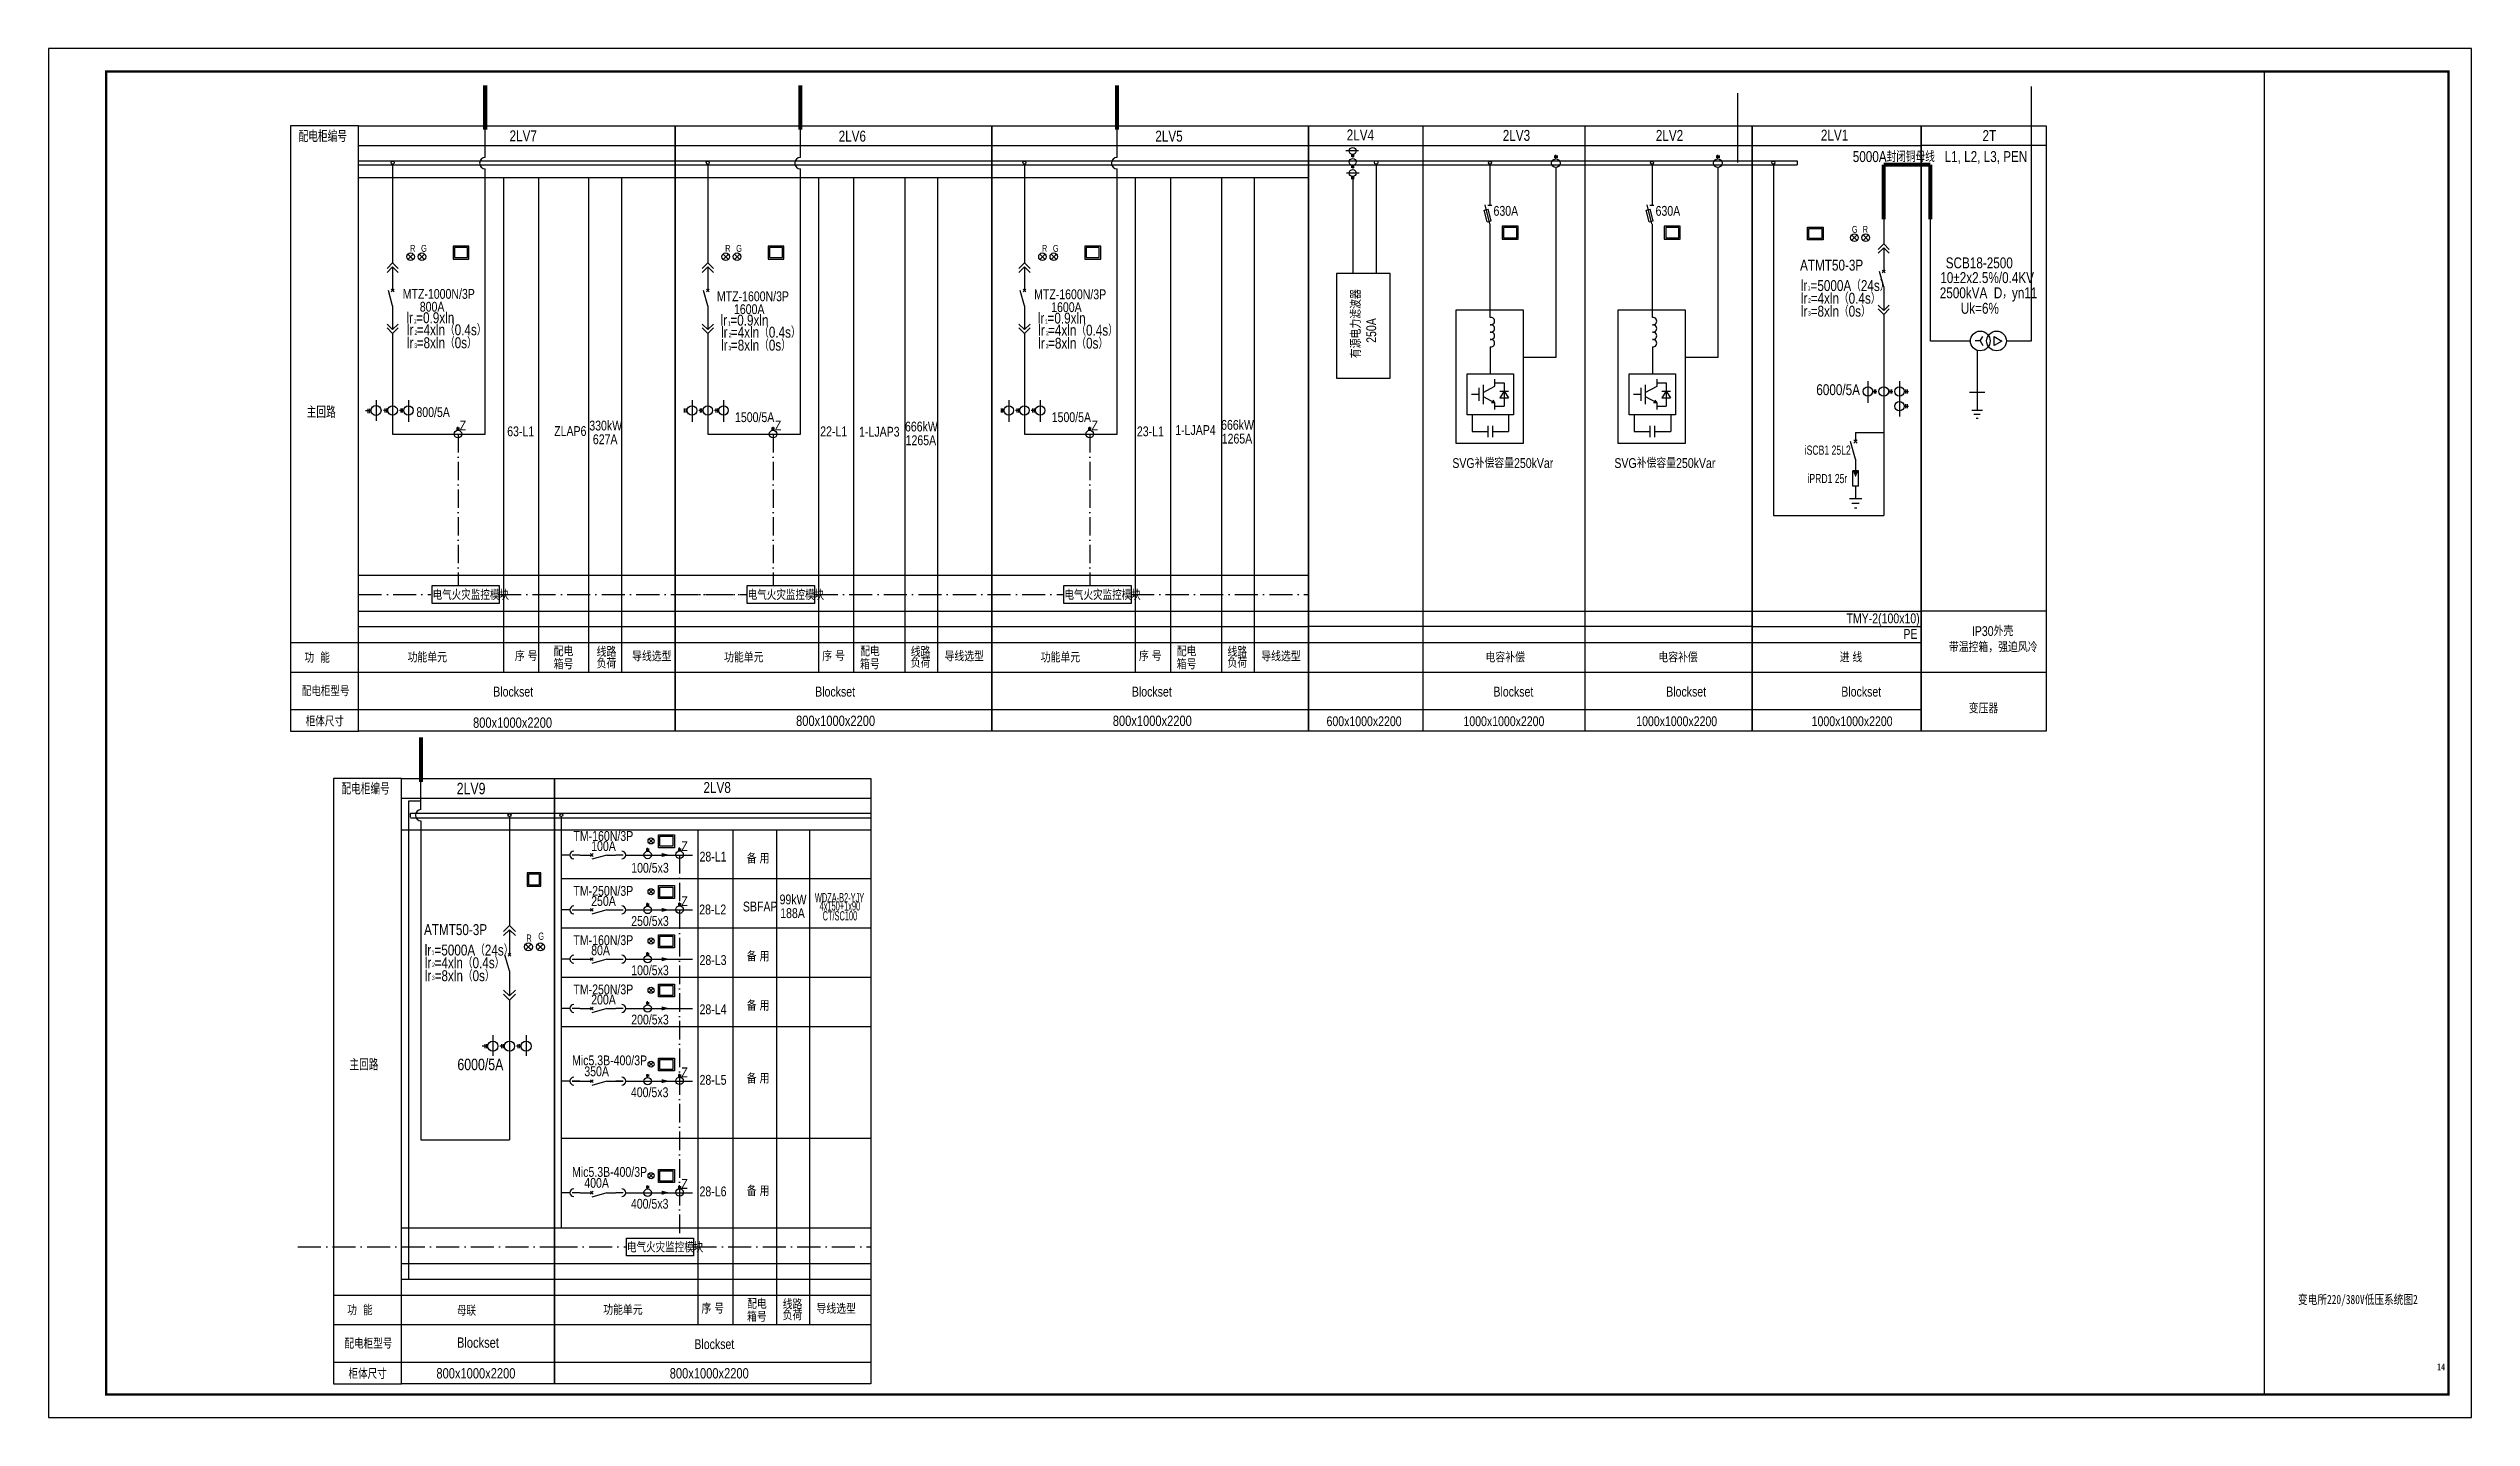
# Model space of a CAD drawing. Extents: x 562591 to 1355713, y 459382 to 835216.
# Drawn here: x 848730 to 953830, y 709872 to 769272 of the extents above; entities that cross this region are included whole.
import ezdxf
from ezdxf.enums import TextEntityAlignment as Align

# ---------------------------------------------------------------- set-up
doc = ezdxf.new("R2010")
doc.units = 0
doc.header["$LTSCALE"] = 1000
doc.header["$MEASUREMENT"] = 0
doc.linetypes.add('CONTROL', pattern=[1.5, 1, -0.25, 0, -0.25])
for name, color, linetype in [('!电气', 4, 'Continuous'), ('CAPDI-TK2', 7, 'Continuous'), ('ELEC', 3, 'Continuous'), ('esocket', 4, 'Continuous'), ('etext', 3, 'Continuous'), ('NOTE', 7, 'Continuous'), ('TEL_TITLE', 7, 'Continuous'), ('动力平面导线层', 3, 'Continuous'), ('动力平面尺寸标注层', 4, 'Continuous'), ('标注-动力', 7, 'Continuous'), ('照明平面导线层', 1, 'Continuous'), ('照明平面设备层', 3, 'Continuous')]:
    doc.layers.add(name, color=color, linetype=linetype)
doc.styles.add('CAPDI-仿宋', font='', dxfattribs={"width": 0.75})
doc.styles.add('CAPDI-宋体', font='', dxfattribs={"width": 0.75})
doc.styles.add('denggao', font='jrs.shx', dxfattribs={"width": 0.7, "height": 400, "bigfont": 'hztxt.shx'})
doc.styles.add('hz', font='jrs.shx', dxfattribs={"width": 0.7, "bigfont": 'hztxt.shx'})
doc.styles.add('JRS', font='jrs.shx', dxfattribs={"width": 0.9, "bigfont": 'hztxt.shx'})
doc.styles.get('CAPDI-仿宋').set_extended_font_data('FangSong')
doc.styles.get('CAPDI-宋体').set_extended_font_data('SimSun')
doc.linetypes.add('接地线', pattern='A,500,[136,eesltype.shx,S=100,R=0,X=0,Y=0],500,-200,60,-200', length=1460)

msp = doc.modelspace()

# ---------------------------------------------------------------- texts
at = {"layer": '!电气', "color": 120, "style": 'denggao', "width": 0.8}
for p in [(865392, 745343, 770), (879060, 745343, 770), (892797, 745343, 770), (873822, 717034, 770)]:
    msp.add_text('电气火灾监控模块', height=450, dxfattribs=at).set_placement(p)
at = {"color": 7, "ltscale": 0.75, "style": 'hz', "width": 0.7}
for s, height, p in [('G', 299, (926952, 761274)), ('R', 299, (927421, 761274)), ('R', 299, (864415, 760448)), ('G', 299, (864891, 760448)), ('R', 299, (878084, 760448)), ('G', 299, (878559, 760448)), ('R', 299, (891821, 760448)), ('G', 299, (892296, 760448)), ('1', 190, (864569, 757349)), ('1', 190, (878195, 757244)), ('1', 190, (891954, 757331)), ('R', 315, (869460, 730515)), ('G', 315, (869976, 730599))]:
    msp.add_text(s, height=height, dxfattribs=at).set_placement(p)
at = {"color": 1, "style": 'CAPDI-仿宋', "width": 0.75}
msp.add_text('14', height=300, dxfattribs=at).set_placement((952508, 711918), align=Align.CENTER)
at = {"layer": 'CAPDI-TK2', "style": 'CAPDI-宋体', "width": 0.75}
msp.add_text('变电所220/380V低压系统图2', height=400, dxfattribs=at).set_placement((948898, 714794), align=Align.CENTER)
at = {"layer": 'etext', "style": 'hz', "width": 0.7}
msp.add_text('iSCB1 25L2', height=400, dxfattribs=at).set_placement((924906, 751644, -6761167))
msp.add_text('iPRD1 25r', height=400, dxfattribs=at).set_placement((925889, 750619, -6761167), align=Align.MIDDLE)
at = {"layer": '动力平面尺寸标注层', "color": 3, "width": 0.8}
for s, height, style, p in [('配电柜编号', 500, 'JRS', (859579, 765209)), ('2LV7', 475, 'JRS', (868729, 765243)), ('2LV6', 475, 'JRS', (883003, 765230)), ('2LV5', 475, 'JRS', (896740, 765230)), ('2LV4', 475, 'JRS', (905041, 765280)), ('2LV3', 475, 'JRS', (911810, 765261)), ('2LV2', 475, 'JRS', (918449, 765261)), ('2LV1', 475, 'JRS', (925607, 765274)), ('2T', 475, 'JRS', (932620, 765254)), ('5000A封闭铜母线   L1, L2, L3, PEN', 475, 'JRS', (926991, 764343)), ('630A', 427.5, 'denggao', (911409, 762011)), ('630A', 427.5, 'denggao', (918438, 762011)), ('ATMT50-3P', 475, 'JRS', (924705, 759633)), ('SCB18-2500', 475, 'JRS', (931023, 759731)), ('MTZ-1000N/3P', 427.5, 'denggao', (864097, 758409)), ('MTZ-1600N/3P', 427.5, 'denggao', (891482, 758391)), ('lr =5000A（24s）', 475, 'JRS', (924735, 758747)), ('2500kVA  D，yn11', 475, 'JRS', (930765, 758432)), ('10%%P2x2.5%%%/0.4KV', 475, 'JRS', (930787, 759092)), ('lr =0.9xln ', 475, 'JRS', (864256, 757351)), ('800A', 427.5, 'denggao', (864837, 757851)), ('MTZ-1600N/3P', 427.5, 'denggao', (877724, 758304)), ('1600A', 427.5, 'denggao', (878464, 757746)), ('lr =0.9xln ', 475, 'JRS', (891641, 757333)), ('1600A', 427.5, 'denggao', (892222, 757833)), ('lr =4xln（0.4s）', 475, 'JRS', (924741, 758197)), ('lr =8xln（0s）', 475, 'JRS', (924742, 757634)), ('Uk=6%%%', 475, 'JRS', (931677, 757761)), ('lr =4xln（0.4s）', 475, 'JRS', (864278, 756829)), ('lr =8xln（0s）', 475, 'JRS', (864279, 756266)), ('lr =0.9xln ', 475, 'JRS', (877883, 757246)), ('lr =4xln（0.4s）', 475, 'JRS', (877904, 756724)), ('lr =4xln（0.4s）', 475, 'JRS', (891663, 756811)), ('lr =8xln（0s）', 475, 'JRS', (891664, 756248)), ('lr =8xln（0s）', 475, 'JRS', (877905, 756161)), ('6000/5A', 475, 'JRS', (925410, 754229)), ('主回路', 500, 'JRS', (859928, 753241)), ('800/5A', 427.5, 'denggao', (864690, 753280)), ('Z', 428, 'denggao', (866567, 752697)), ('63-L1', 427.5, 'denggao', (868628, 752446)), ('ZLAP6', 427.5, 'denggao', (870666, 752459)), ('1500/5A', 427.5, 'denggao', (878509, 753061)), ('Z', 428, 'denggao', (880236, 752697)), ('22-L1', 427.5, 'denggao', (882204, 752446)), ('1-LJAP3', 427.5, 'denggao', (883893, 752430)), ('1500/5A', 427.5, 'denggao', (892246, 753061)), ('Z', 428, 'denggao', (893973, 752697)), ('23-L1', 427.5, 'denggao', (895941, 752446)), ('1-LJAP4', 427.5, 'denggao', (897604, 752502)), ('SVG补偿容量250kVar', 427.5, 'denggao', (909622, 751068)), ('SVG补偿容量250kVar', 427.5, 'denggao', (916651, 751068)), ('TMY-2(100x10)', 427.5, 'denggao', (926718, 744332)), ('IP30外壳', 427.5, 'denggao', (932158, 743778)), ('功  能', 450, 'denggao', (859837, 742619)), ('功能单元', 427.5, 'denggao', (864308, 742636)), ('序 号', 427.5, 'denggao', (868959, 742691)), ('配电', 427.5, 'denggao', (870642, 742898)), ('线路', 427.5, 'denggao', (872506, 742875)), ('导线选型', 427.5, 'denggao', (874045, 742682)), ('功能单元', 427.5, 'denggao', (878032, 742636)), ('序 号', 427.5, 'denggao', (882292, 742691)), ('配电', 427.5, 'denggao', (883932, 742898)), ('线路', 427.5, 'denggao', (886131, 742875)), ('导线选型', 427.5, 'denggao', (887597, 742682)), ('功能单元', 427.5, 'denggao', (891769, 742636)), ('序 号', 427.5, 'denggao', (896029, 742691)), ('配电', 427.5, 'denggao', (897668, 742898)), ('线路', 427.5, 'denggao', (899868, 742875)), ('导线选型', 427.5, 'denggao', (901334, 742682)), ('电容补偿', 427.5, 'denggao', (911063, 742636)), ('电容补偿', 427.5, 'denggao', (918557, 742636)), ('进 线', 427.5, 'denggao', (926423, 742636)), ('PE', 427.5, 'denggao', (929188, 743657)), ('带温控箱，强迫风冷', 427.5, 'denggao', (931161, 743083)), ('箱号', 427.5, 'denggao', (870642, 742336)), ('负荷', 427.5, 'denggao', (872506, 742372)), ('箱号', 427.5, 'denggao', (883932, 742336)), ('负荷', 427.5, 'denggao', (886131, 742403)), ('箱号', 427.5, 'denggao', (897668, 742336)), ('负荷', 427.5, 'denggao', (899868, 742403)), ('配电柜型号', 450, 'denggao', (859717, 741168)), ('Blockset', 427.5, 'denggao', (868023, 741152)), ('Blockset', 427.5, 'denggao', (881986, 741152)), ('Blockset', 427.5, 'denggao', (895723, 741152)), ('Blockset', 427.5, 'denggao', (911406, 741152)), ('Blockset', 427.5, 'denggao', (918900, 741152)), ('Blockset', 427.5, 'denggao', (926494, 741152)), ('柜体尺寸', 450, 'denggao', (859889, 739857)), ('800x1000x2200', 450, 'denggao', (867146, 739796)), ('800x1000x2200', 450, 'denggao', (881158, 739875)), ('800x1000x2200', 450, 'denggao', (894895, 739875)), ('600x1000x2200', 427.5, 'denggao', (904166, 739869)), ('1000x1000x2200', 427.5, 'denggao', (910105, 739869)), ('1000x1000x2200', 427.5, 'denggao', (917599, 739869)), ('1000x1000x2200', 427.5, 'denggao', (925208, 739869)), ('变压器', 427.5, 'denggao', (932022, 740424)), ('配电柜编号', 500, 'JRS', (861435, 736900)), ('2LV9', 500, 'JRS', (866436, 736912)), ('2LV8', 475, 'JRS', (877141, 736971)), ('TM-160N/3P', 427.5, 'denggao', (871501, 734890)), ('100A', 427.5, 'denggao', (872270, 734451)), ('Z', 428, 'denggao', (876181, 734445)), ('100/5x3', 427.5, 'denggao', (874007, 733509)), ('28-L1', 427.5, 'denggao', (876970, 733996)), ('备 用', 427.5, 'denggao', (879018, 733910)), ('TM-250N/3P', 427.5, 'denggao', (871501, 732507)), ('250A', 427.5, 'denggao', (872270, 732068)), ('250/5x3', 427.5, 'denggao', (874007, 731201)), ('Z', 428, 'denggao', (876181, 732063)), ('28-L2', 427.5, 'denggao', (876956, 731701)), ('SBFAP', 427.5, 'denggao', (878852, 731829)), ('ATMT50-3P', 475, 'JRS', (865018, 730803)), ('lr =5000A（24s）', 475, 'JRS', (865049, 729916)), ('TM-160N/3P', 427.5, 'denggao', (871501, 730370)), ('lr =4xln（0.4s）', 475, 'JRS', (865054, 729366)), ('80A', 427.5, 'denggao', (872270, 729931)), ('100/5x3', 427.5, 'denggao', (874007, 729064)), ('28-L3', 427.5, 'denggao', (876970, 729508)), ('备 用', 427.5, 'denggao', (879018, 729661)), ('lr =8xln（0s）', 475, 'JRS', (865055, 728803)), ('TM-250N/3P', 427.5, 'denggao', (871501, 728232)), ('200A', 427.5, 'denggao', (872270, 727793)), ('200/5x3', 427.5, 'denggao', (874007, 726926)), ('28-L4', 427.5, 'denggao', (876970, 727370)), ('备 用', 427.5, 'denggao', (879018, 727523)), ('主回路', 500, 'JRS', (861784, 724932)), ('6000/5A', 500, 'JRS', (866467, 724941)), ('Mic5.3B-400/3P', 427.5, 'denggao', (871441, 725155)), ('350A', 427.5, 'denggao', (871972, 724680)), ('400/5x3', 427.5, 'denggao', (873994, 723772)), ('Z', 428, 'denggao', (876181, 724633)), ('28-L5', 427.5, 'denggao', (876970, 724309)), ('备 用', 427.5, 'denggao', (879018, 724365)), ('Mic5.3B-400/3P', 427.5, 'denggao', (871441, 720315)), ('400A', 427.5, 'denggao', (871972, 719840)), ('Z', 428, 'denggao', (876181, 719794)), ('备 用', 427.5, 'denggao', (879018, 719486)), ('400/5x3', 427.5, 'denggao', (873994, 718932)), ('28-L6', 427.5, 'denggao', (876970, 719469)), ('功  能', 450, 'denggao', (861693, 714310)), ('母联', 450, 'denggao', (866449, 714286)), ('功能单元', 427.5, 'denggao', (872793, 714327)), ('序 号', 427.5, 'denggao', (877053, 714382)), ('配电', 427.5, 'denggao', (879030, 714589)), ('线路', 427.5, 'denggao', (880576, 714566)), ('导线选型', 427.5, 'denggao', (882042, 714373)), ('箱号', 427.5, 'denggao', (879030, 714027)), ('负荷', 427.5, 'denggao', (880576, 714094)), ('配电柜型号', 450, 'denggao', (861573, 712859)), ('Blockset', 450, 'denggao', (866449, 712899)), ('Blockset', 427.5, 'denggao', (876747, 712843)), ('柜体尺寸', 450, 'denggao', (861745, 711548)), ('800x1000x2200', 450, 'denggao', (865557, 711566)), ('800x1000x2200', 450, 'denggao', (875678, 711566))]:
    msp.add_text(s, height=height, dxfattribs=dict(at, style=style)).set_placement(p)
at = {"layer": '动力平面尺寸标注层', "color": 3, "style": 'denggao', "width": 0.8}
for s, p in [('有源电力滤波器', (905654, 755834, 0)), ('250A', (906318, 756500, 0))]:
    msp.add_text(s, height=427.5, rotation=90, dxfattribs=at).set_placement(p)
at = {"layer": '动力平面尺寸标注层', "color": 3, "style": 'denggao'}
for s, height, width, p in [('330kW', 427.5, 0.8, (872900, 752919)), ('627A', 427.5, 0.8, (872877, 752316)), ('666kW', 427.5, 0.8, (886593, 752876)), ('666kW', 427.5, 0.8, (900305, 752948)), ('1265A', 427.5, 0.8, (900281, 752345)), ('1265A', 427.5, 0.8, (886570, 752273)), ('99kW', 427.5, 0.8, (881027, 732359)), ('WDZA-B2-YJY', 400, 0.6, (883043, 732428)), ('188A', 427.5, 0.8, (881003, 731756)), ('4x150+1x90', 400, 0.6, (883059, 732068)), ('CT/SC100', 400, 0.6, (883059, 731648))]:
    msp.add_text(s, height=height, dxfattribs=dict(at, width=width)).set_placement(p, align=Align.MIDDLE)
at = {"layer": '标注-动力', "color": 7, "ltscale": 0.75, "style": 'hz', "width": 0.7}
for s, p in [('1', (925033, 758780)), ('3', (925046, 757684)), ('2', (925056, 758248)), ('2', (864609, 756846)), ('2', (878235, 756741)), ('2', (891994, 756828)), ('3', (864598, 756282)), ('3', (878225, 756177)), ('3', (891983, 756264)), ('1', (865346, 729949)), ('2', (865370, 729418)), ('3', (865359, 728854))]:
    msp.add_text(s, height=190, dxfattribs=at).set_placement(p)

# ---------------------------------------------------------------- linework, layer by layer
at = {"layer": '!电气'}
for p, q in [((875918, 739647), (875918, 765909)), ((908343, 765909), (908343, 739647)), ((908343, 765909), (908343, 739647)), ((915372, 765909), (915372, 739647)), ((862181, 765054), (903378, 765054)), ((903378, 765054), (922623, 765054)), ((903378, 765054), (922623, 765054)), ((922623, 765054), (929963, 765054)), ((935383, 765054), (929963, 765054)), ((862181, 763673), (875918, 763673)), ((868467, 763673), (868467, 742212)), ((869987, 763673), (869987, 742212)), ((872153, 763673), (872153, 742212)), ((873578, 763673), (873578, 742212)), ((875918, 763673), (889655, 763673)), ((882135, 763673), (882135, 742212)), ((883655, 763673), (883655, 742212)), ((885870, 763673), (885870, 742212)), ((887295, 763673), (887295, 742212)), ((889641, 763673), (893608, 763673)), ((893621, 763673), (903378, 763673)), ((895872, 763673), (895872, 742212)), ((897392, 763673), (897392, 742212)), ((899607, 763673), (899607, 742212)), ((901032, 763673), (901032, 742212)), ((889641, 759398), (889655, 759398)), ((889641, 757260), (889655, 757260)), ((862181, 746416), (889641, 746416)), ((875918, 746416), (903378, 746416)), ((862168, 744864), (866134, 744864)), ((862181, 744864), (875918, 744864)), ((866202, 744864), (866216, 744864)), ((875904, 744864), (875904, 744864)), ((875904, 744864), (875904, 744864)), ((875904, 744864), (879871, 744864)), ((875918, 744864), (889655, 744864)), ((875918, 744864), (875918, 744864)), ((875918, 744864), (875918, 744864)), ((879871, 744864), (879884, 744864)), ((889641, 744864), (889641, 744864)), ((889641, 744864), (889641, 744864)), ((889641, 744864), (893608, 744864)), ((893608, 744864), (893621, 744864)), ((893621, 744864), (903378, 744864)), ((903378, 744864), (922623, 744864)), ((922623, 744864), (929963, 744864)), ((935383, 744864), (929963, 744864)), ((859230, 743494), (866134, 743494)), ((859243, 743494), (875918, 743494)), ((875430, 743494), (875430, 743494)), ((875430, 743494), (875430, 743494)), ((875904, 743494), (875904, 743494)), ((875904, 743494), (875904, 743494)), ((875904, 743494), (879871, 743494)), ((875918, 743494), (889655, 743494)), ((879871, 743494), (879884, 743494)), ((889641, 743494), (889641, 743494)), ((889641, 743494), (889641, 743494)), ((889641, 743494), (893608, 743494)), ((893608, 743494), (893621, 743494)), ((893621, 743494), (903378, 743494)), ((903378, 743494), (922623, 743494)), ((903378, 743494), (903391, 743494)), ((922623, 743494), (929963, 743494)), ((859243, 742212), (875918, 742212)), ((875918, 742212), (889655, 742212)), ((879871, 742212), (879884, 742212)), ((889641, 742212), (893608, 742212)), ((893608, 742212), (893621, 742212)), ((893621, 742212), (903378, 742212)), ((903378, 742212), (922623, 742212)), ((922623, 742212), (929963, 742212)), ((929963, 742212), (935383, 742212)), ((859243, 740589), (875918, 740589)), ((875430, 740589), (875430, 740589)), ((875430, 740589), (875430, 740589)), ((875918, 740589), (889655, 740589)), ((889641, 740589), (889641, 740589)), ((889641, 740589), (889641, 740589)), ((889641, 740589), (903378, 740589)), ((903378, 740589), (922623, 740589)), ((922623, 740589), (929963, 740589)), ((870679, 711338), (870679, 737600)), ((864037, 735364), (870665, 735364)), ((870679, 735364), (884402, 735364)), ((876897, 735364), (876897, 713903)), ((878417, 735364), (878417, 713903)), ((880315, 735364), (880315, 713903)), ((881740, 735364), (881740, 713903)), ((870996, 733252), (884402, 733252)), ((870996, 731115), (884402, 731115)), ((870983, 728977), (884389, 728977)), ((870983, 726840), (884389, 726840)), ((870996, 722000), (884402, 722000)), ((864037, 718107), (870665, 718107)), ((870679, 718107), (884402, 718107)), ((864037, 716555), (870665, 716555)), ((870666, 716555), (870666, 716555)), ((870666, 716555), (870666, 716555)), ((870666, 716555), (874632, 716555)), ((870679, 716555), (870679, 716555)), ((870679, 716555), (870679, 716555)), ((870735, 716555), (870735, 716555)), ((870735, 716555), (870735, 716555)), ((874632, 716555), (874646, 716555)), ((874646, 716555), (884402, 716555)), ((861086, 715185), (870665, 715185)), ((870666, 715185), (870666, 715185)), ((870666, 715185), (870666, 715185)), ((870679, 715185), (884402, 715185)), ((870735, 715185), (870735, 715185)), ((870735, 715185), (870735, 715185)), ((861086, 713903), (870665, 713903)), ((870666, 713903), (874632, 713903)), ((874632, 713903), (874646, 713903)), ((874646, 713903), (884402, 713903)), ((861086, 712280), (870664, 712280)), ((870679, 712278), (884402, 712279)), ((870735, 712280), (870735, 712280)), ((870735, 712280), (870735, 712280))]:
    msp.add_line(p, q, dxfattribs=at)
for points in [[(862181, 765909), (859230, 765909), (859230, 739647), (862181, 739647)], [(862181, 765909), (875918, 765909), (875918, 739647), (862181, 739647)], [(875918, 765909), (889655, 765909), (889655, 739647), (875918, 739647)], [(889655, 765909), (889655, 765909), (889655, 739647), (889655, 739647)], [(889655, 765909), (889655, 765909), (889655, 739647), (889655, 739647)], [(889655, 765909), (903378, 765909), (903378, 739647), (889655, 739647)], [(889655, 765909), (889655, 765909), (889655, 739647), (889655, 739647)], [(903378, 765909), (922623, 765909), (922623, 739647), (903378, 739647)], [(903378, 765909), (922623, 765909), (922623, 739647), (903378, 739647)], [(903378, 765909), (903378, 765909), (903378, 739647), (903378, 739647)], [(922623, 765909), (929963, 765909), (929963, 739647), (922623, 739647)], [(929963, 765909), (935383, 765909), (935383, 739647), (929963, 739647)], [(864037, 737600), (861086, 737600), (861086, 711338), (864037, 711338)], [(864037, 737600), (870665, 737600), (870665, 711338), (864037, 711338)], [(870679, 737600), (884402, 737600), (884402, 711338), (870679, 711338)], [(870679, 737600), (870679, 737600), (870679, 711338), (870679, 711338)], [(870679, 737600), (870679, 737600), (870679, 711338), (870679, 711338)], [(870679, 737600), (870679, 737600), (870679, 711338), (870679, 711338)], [(870679, 737600), (870679, 737600), (870679, 711338), (870679, 711338)]]:
    msp.add_lwpolyline(points, close=True, dxfattribs=at)
at = {"layer": '!电气', "color": 1}
msp.add_lwpolyline([(906920, 759514), (904599, 759514), (904599, 754965), (906920, 754965)], close=True, dxfattribs=at)
at = {"color": 4, "ltscale": 0.3}
for p, q in [((862181, 764400), (903378, 764400)), ((862181, 764229), (903378, 764229)), ((903378, 764400), (922623, 764400)), ((903378, 764229), (922623, 764229)), ((922623, 764400), (922623, 764400)), ((922623, 764400), (924572, 764400)), ((922623, 764229), (922623, 764229)), ((922623, 764229), (924572, 764229)), ((924572, 764400), (924572, 764229)), ((864434, 735920), (864434, 736091))]:
    msp.add_line(p, q, dxfattribs=at)
at = {"color": 7, "ltscale": 0.3}
for p, q in [((863417, 759729), (863659, 759971)), ((863901, 759729), (863659, 759971)), ((877085, 759729), (877327, 759971)), ((877569, 759729), (877327, 759971)), ((890822, 759729), (891064, 759971)), ((891306, 759729), (891064, 759971)), ((928089, 760554), (928331, 760796)), ((928089, 760383), (928331, 760625)), ((928573, 760554), (928331, 760796)), ((928573, 760383), (928331, 760625)), ((863417, 759558), (863659, 759800)), ((863598, 758706), (863719, 758826)), ((863598, 758826), (863719, 758706)), ((863901, 759558), (863659, 759800)), ((877085, 759558), (877327, 759800)), ((877267, 758706), (877388, 758826)), ((877267, 758826), (877388, 758706)), ((877569, 759558), (877327, 759800)), ((890822, 759558), (891064, 759800)), ((891004, 758706), (891125, 758826)), ((891004, 758826), (891125, 758706)), ((891306, 759558), (891064, 759800)), ((928331, 758934), (928144, 759592)), ((928391, 759531), (928270, 759652)), ((928391, 759652), (928270, 759531)), ((863659, 758108), (863472, 758766)), ((877327, 758108), (877140, 758766)), ((891064, 758108), (890877, 758766)), ((928089, 758140), (928331, 757898)), ((928089, 757969), (928331, 757727)), ((928573, 758140), (928331, 757898)), ((928573, 757969), (928331, 757727)), ((863417, 757314), (863659, 757072)), ((863417, 757143), (863659, 756901)), ((863901, 757314), (863659, 757072)), ((863901, 757143), (863659, 756901)), ((877085, 757314), (877327, 757072)), ((877085, 757143), (877327, 756901)), ((877569, 757314), (877327, 757072)), ((877569, 757143), (877327, 756901)), ((890822, 757314), (891064, 757072)), ((890822, 757143), (891064, 756901)), ((891306, 757314), (891064, 757072)), ((891306, 757143), (891064, 756901)), ((932614, 753569), (932153, 753569)), ((932521, 753394), (932245, 753394)), ((932423, 753220), (932340, 753220)), ((868472, 730959), (868727, 731214)), ((868472, 730779), (868727, 731034)), ((868981, 730959), (868727, 731214)), ((868981, 730779), (868727, 731034)), ((868727, 729253), (868530, 729946)), ((868663, 729882), (868790, 730009)), ((868663, 730009), (868790, 729882)), ((868472, 728417), (868727, 728163)), ((868981, 728417), (868727, 728163)), ((868472, 728237), (868727, 727983)), ((868981, 728237), (868727, 727983))]:
    msp.add_line(p, q, dxfattribs=at)
at = {"color": 1, "ltscale": 0.3}
for p, q in [((927114, 752613), (927114, 752217)), ((927114, 752613), (928331, 752613)), ((927114, 751448), (927114, 750942)), ((927114, 750275), (927114, 749745))]:
    msp.add_line(p, q, dxfattribs=at)
at = {"color": 0, "ltscale": 0.3}
for p, q in [((927234, 750942), (926994, 750942)), ((926994, 750275), (926994, 750942)), ((927234, 750275), (927234, 750942)), ((927234, 750275), (926994, 750275))]:
    msp.add_line(p, q, dxfattribs=at)
at = {"color": 3, "ltscale": 0.3}
for p, q in [((926844, 749745), (927383, 749745)), ((926952, 749541), (927275, 749541)), ((927067, 749337), (927165, 749337))]:
    msp.add_line(p, q, dxfattribs=at)
msp.add_lwpolyline([(952830, 768272), (944830, 768272), (944830, 710872), (952830, 710872)], close=True)
at = {"color": 4, "ltscale": 0.3}
for centre in [(863659, 764317), (877327, 764317), (891064, 764317), (870974, 736008)]:
    msp.add_circle(centre, 64.1, dxfattribs=at)
at = {"color": 0, "ltscale": 0.3}
msp.add_solid([(926994, 750942), (927233, 750942), (927114, 750666), (927233, 750942)], dxfattribs=at)
at = {"layer": 'ELEC', "color": 0}
for p, q in [((927114, 751448), (926895, 752218)), ((927184, 752147), (927043, 752288)), ((927184, 752288), (927043, 752147))]:
    msp.add_line(p, q, dxfattribs=at)
at = {"layer": 'esocket'}
for points in [[(865371, 745966), (868281, 745966), (868281, 745197), (865371, 745197)], [(879040, 745966), (881950, 745966), (881950, 745197), (879040, 745197)], [(892777, 745966), (895687, 745966), (895687, 745197), (892777, 745197)], [(873802, 717657), (876711, 717657), (876711, 716888), (873802, 716888)]]:
    msp.add_lwpolyline(points, close=True, dxfattribs=at)
at = {"layer": 'NOTE'}
msp.add_circle((868727, 736007), 67.5, dxfattribs=at)
at = {"layer": 'TEL_TITLE'}
msp.add_lwpolyline([(848730, 709872), (953830, 709872), (953830, 769272), (848730, 769272)], close=True, dxfattribs=at)
at = {"layer": 'TEL_TITLE', "const_width": 100}
msp.add_lwpolyline([(851230, 710872), (952830, 710872), (952830, 768272), (851230, 768272)], close=True, dxfattribs=at)
at = {"layer": '动力平面导线层', "linetype": '接地线', "ltscale": 0.01}
msp.add_line((932383, 756175), (932383, 753569), dxfattribs=at)
at = {"layer": '动力平面导线层', "linetype": '接地线', "ltscale": 0.002}
for p, q in [((862181, 744190), (903378, 744189)), ((922623, 744189), (903378, 744189)), ((922623, 744189), (929963, 744189)), ((864037, 715880), (884402, 715880))]:
    msp.add_line(p, q, dxfattribs=at)
msp.add_lwpolyline([(864888, 736610), (864351, 736610), (864351, 715881)], dxfattribs=at)
at = {"layer": '动力平面尺寸标注层', "color": 3}
for p, q in [((921985, 767335), (921985, 764326)), ((932058, 754365), (932722, 754365))]:
    msp.add_line(p, q, dxfattribs=at)
at = {"layer": '标注-动力', "ltscale": 0.3}
for p, q in [((905367, 764628), (905241, 764628)), ((905367, 764578), (905241, 764578)), ((905367, 764151), (905241, 764151)), ((905367, 764100), (905241, 764100)), ((905304, 764672), (905304, 764535)), ((905304, 764195), (905304, 764057)), ((914191, 764604), (914034, 764604)), ((914191, 764541), (914034, 764541)), ((914112, 764486), (914112, 764658)), ((921220, 764604), (921062, 764604)), ((921220, 764541), (921062, 764541)), ((921141, 764486), (921141, 764658)), ((905367, 763667), (905241, 763667)), ((905367, 763617), (905241, 763617)), ((905304, 763712), (905304, 763574)), ((911006, 762250), (911181, 762294)), ((911133, 761751), (911006, 762250)), ((911249, 761657), (911041, 762481)), ((911159, 762473), (911339, 762473)), ((911307, 761795), (911181, 762294)), ((918035, 762250), (918210, 762294)), ((918162, 761751), (918035, 762250)), ((918278, 761657), (918070, 762481)), ((918188, 762473), (918368, 762473)), ((918336, 761795), (918210, 762294)), ((911133, 761751), (911307, 761795)), ((918162, 761751), (918336, 761795)), ((927175, 761178), (926943, 760946)), ((927175, 760946), (926943, 761178)), ((927667, 760946), (927435, 761178)), ((927667, 761178), (927435, 760946)), ((864322, 760120), (864555, 760352)), ((864322, 760352), (864555, 760120)), ((864814, 760352), (865046, 760120)), ((864814, 760120), (865046, 760352)), ((877991, 760120), (878223, 760352)), ((877991, 760352), (878223, 760120)), ((878482, 760352), (878715, 760120)), ((878482, 760120), (878715, 760352)), ((891728, 760120), (891960, 760352)), ((891728, 760352), (891960, 760120)), ((892219, 760352), (892452, 760120)), ((892219, 760120), (892452, 760352)), ((911255, 757917), (911255, 757602)), ((918284, 757917), (918284, 757602)), ((911270, 756326), (911270, 755740)), ((911270, 755740), (911270, 755161)), ((918299, 756326), (918299, 755740)), ((918299, 755740), (918299, 755161)), ((910962, 754681), (910962, 753836)), ((910962, 754351), (911471, 754623)), ((911471, 754623), (911471, 754918)), ((911471, 754770), (911869, 754770)), ((911869, 754770), (911869, 753747)), ((917991, 754681), (917991, 753836)), ((917991, 754351), (918500, 754623)), ((918500, 754623), (918500, 754918)), ((918500, 754770), (918898, 754770)), ((918898, 754770), (918898, 753747)), ((862587, 753634), (862587, 753454)), ((862659, 753634), (862659, 753454)), ((863325, 753652), (863325, 753481)), ((863393, 753652), (863393, 753481)), ((864009, 753652), (864009, 753481)), ((864077, 753652), (864077, 753481)), ((876309, 753652), (876309, 753481)), ((876378, 753652), (876378, 753481)), ((876993, 753652), (876993, 753481)), ((877062, 753652), (877062, 753481)), ((877677, 753652), (877677, 753481)), ((877746, 753652), (877746, 753481)), ((890046, 753652), (890046, 753481)), ((890115, 753652), (890115, 753481)), ((890730, 753652), (890730, 753481)), ((890799, 753652), (890799, 753481)), ((891414, 753652), (891414, 753481)), ((891483, 753652), (891483, 753481)), ((910772, 754259), (910455, 754259)), ((910772, 754547), (910772, 753987)), ((910962, 754166), (911471, 753894)), ((911471, 753894), (911323, 753893)), ((911471, 753894), (911390, 754017)), ((911471, 753600), (911471, 753894)), ((911471, 753747), (911869, 753747)), ((911685, 754406), (912052, 754406)), ((911869, 754406), (911685, 754111)), ((911685, 754111), (912052, 754111)), ((911869, 754406), (912052, 754111)), ((917800, 754259), (917484, 754259)), ((917800, 754547), (917800, 753987)), ((917991, 754166), (918500, 753894)), ((918500, 753894), (918352, 753893)), ((918500, 753894), (918418, 754017)), ((918500, 753600), (918500, 753894)), ((918500, 753747), (918898, 753747)), ((918714, 754406), (919081, 754406)), ((918898, 754406), (918714, 754111)), ((918714, 754111), (919081, 754111)), ((918898, 754406), (919081, 754111)), ((927852, 754392), (928039, 754392)), ((927912, 754478), (927912, 754307)), ((927980, 754478), (927980, 754307)), ((928536, 754392), (928723, 754392)), ((928596, 754478), (928596, 754307)), ((928664, 754478), (928664, 754307)), ((929220, 754392), (929407, 754392)), ((929220, 753748), (929407, 753748)), ((929280, 754478), (929280, 754307)), ((929280, 753834), (929280, 753663)), ((929348, 754478), (929348, 754307)), ((929348, 753834), (929348, 753663)), ((862723, 753544), (862476, 753544)), ((863454, 753567), (863267, 753567)), ((864138, 753567), (863951, 753567)), ((866423, 752805), (866558, 752805)), ((866423, 752751), (866558, 752751)), ((866491, 752703), (866491, 752851)), ((877122, 753567), (876935, 753567)), ((877806, 753567), (877619, 753567)), ((880092, 752805), (880226, 752805)), ((880092, 752751), (880226, 752751)), ((880159, 752703), (880159, 752851)), ((890859, 753567), (890672, 753567)), ((891543, 753567), (891356, 753567)), ((893829, 752805), (893963, 752805)), ((893829, 752751), (893963, 752751)), ((893896, 752703), (893896, 752851)), ((910476, 753379), (910476, 752655)), ((910476, 752655), (911158, 752655)), ((911158, 752903), (911158, 752406)), ((911365, 752903), (911365, 752406)), ((911365, 752655), (912064, 752655)), ((912064, 753379), (912064, 752655)), ((917505, 753379), (917505, 752655)), ((917505, 752655), (918187, 752655)), ((918187, 752903), (918187, 752406)), ((918394, 752903), (918394, 752406)), ((918394, 752655), (919093, 752655)), ((919093, 753379), (919093, 752655)), ((874775, 734981), (874960, 734795)), ((874775, 734795), (874960, 734981)), ((872357, 734218), (872236, 734339)), ((872236, 734218), (872357, 734339)), ((872954, 734278), (872296, 734091)), ((874652, 734541), (874786, 734541)), ((874652, 734487), (874786, 734487)), ((874719, 734440), (874719, 734587)), ((876037, 734553), (876171, 734553)), ((876037, 734499), (876171, 734499)), ((876104, 734452), (876104, 734599)), ((874774, 732778), (874960, 732592)), ((874774, 732592), (874960, 732778)), ((872357, 731835), (872236, 731956)), ((872236, 731835), (872357, 731956)), ((872954, 731896), (872296, 731709)), ((874652, 732159), (874786, 732159)), ((874652, 732105), (874786, 732105)), ((874719, 732057), (874719, 732205)), ((876037, 732170), (876171, 732170)), ((876037, 732117), (876171, 732117)), ((876104, 732069), (876104, 732216)), ((874774, 730640), (874960, 730455)), ((874774, 730455), (874960, 730640)), ((869425, 730169), (869670, 730414)), ((869425, 730414), (869670, 730169)), ((869943, 730414), (870187, 730169)), ((869943, 730169), (870187, 730414)), ((872357, 729698), (872236, 729819)), ((872236, 729698), (872357, 729819)), ((872954, 729758), (872296, 729571)), ((874652, 730021), (874786, 730021)), ((874652, 729967), (874786, 729967)), ((874719, 729920), (874719, 730067)), ((874774, 728503), (874960, 728317)), ((874774, 728317), (874960, 728503)), ((872357, 727560), (872236, 727681)), ((872236, 727560), (872357, 727681)), ((872954, 727621), (872296, 727434)), ((874652, 727884), (874786, 727884)), ((874652, 727830), (874786, 727830)), ((874719, 727782), (874719, 727930)), ((867791, 725985), (867544, 725985)), ((867655, 726075), (867655, 725895)), ((867727, 726075), (867727, 725895)), ((868511, 725985), (868314, 725985)), ((868375, 726075), (868375, 725895)), ((868447, 726075), (868447, 725895)), ((869231, 725985), (869034, 725985)), ((869095, 726075), (869095, 725895)), ((869167, 726075), (869167, 725895)), ((874775, 725296), (874960, 725111)), ((874775, 725111), (874960, 725296)), ((872357, 724406), (872236, 724527)), ((872236, 724406), (872357, 724527)), ((872954, 724466), (872296, 724279)), ((874652, 724745), (874786, 724745)), ((874652, 724691), (874786, 724691)), ((874719, 724628), (874719, 724775)), ((876037, 724741), (876171, 724741)), ((876037, 724687), (876171, 724687)), ((876104, 724640), (876104, 724787)), ((874719, 719789), (874719, 719936)), ((874775, 720457), (874960, 720271)), ((874775, 720271), (874960, 720457)), ((876104, 719800), (876104, 719948)), ((872357, 719567), (872236, 719687)), ((872236, 719567), (872357, 719687)), ((872954, 719627), (872296, 719440)), ((874652, 719906), (874786, 719906)), ((874652, 719852), (874786, 719852)), ((876037, 719902), (876171, 719902)), ((876037, 719848), (876171, 719848))]:
    msp.add_line(p, q, dxfattribs=at)
at = {"layer": '标注-动力'}
for q in [(932634, 756773), (932298, 756579), (932634, 756385)]:
    msp.add_line((932522, 756579), q, dxfattribs=at)
at = {"layer": '标注-动力', "color": 4, "ltscale": 0.3}
for p, q in [((864037, 736745), (884423, 736745)), ((864434, 736091), (884423, 736091)), ((864434, 735891), (884423, 735891))]:
    msp.add_line(p, q, dxfattribs=at)
at = {"layer": '标注-动力', "ltscale": 0.3}
for points in [[(912473, 761558), (911789, 761558), (911789, 761002), (912473, 761002)], [(919501, 761558), (918817, 761558), (918817, 761002), (919501, 761002)], [(925026, 761517), (925710, 761517), (925710, 760961), (925026, 760961)], [(866964, 760692), (866280, 760692), (866280, 760136), (866964, 760136)], [(880632, 760692), (879948, 760692), (879948, 760136), (880632, 760136)], [(894369, 760692), (893685, 760692), (893685, 760136), (894369, 760136)], [(909784, 757927), (912688, 757927), (912688, 752125), (909784, 752125)], [(916813, 757927), (919717, 757927), (919717, 752125), (916813, 752125)], [(933457, 756574), (933123, 756381), (933123, 756767)], [(875193, 735152), (875877, 735152), (875877, 734596), (875193, 734596)], [(870089, 733506), (869490, 733506), (869490, 732921), (870089, 732921)], [(875193, 732949), (875877, 732949), (875877, 732393), (875193, 732393)], [(875193, 730812), (875877, 730812), (875877, 730256), (875193, 730256)], [(875193, 728674), (875877, 728674), (875877, 728118), (875193, 728118)], [(875193, 725467), (875877, 725467), (875877, 724912), (875193, 724912)], [(875193, 720628), (875877, 720628), (875877, 720072), (875193, 720072)]]:
    msp.add_lwpolyline(points, close=True, dxfattribs=at)
for points in [[(910269, 755161), (912271, 755161), (912271, 753379), (910269, 753379), (910269, 755161)], [(917298, 755161), (919300, 755161), (919300, 753379), (917298, 753379), (917298, 755161)]]:
    msp.add_lwpolyline(points, dxfattribs=at)
at = {"layer": '标注-动力', "ltscale": 0.3, "const_width": 59.8}
for points in [[(871787, 734278), (871445, 734278)], [(873327, 734278), (873669, 734278)], [(871787, 731896), (871445, 731896)], [(873327, 731896), (873669, 731896)], [(871787, 729758), (871445, 729758)], [(873327, 729758), (873669, 729758)], [(871787, 727621), (871445, 727621)], [(873327, 727621), (873669, 727621)], [(871787, 724466), (871445, 724466)], [(873327, 724466), (873669, 724466)], [(871787, 719627), (871445, 719627)], [(873327, 719627), (873669, 719627)]]:
    msp.add_lwpolyline(points, dxfattribs=at)
at = {"layer": '标注-动力', "ltscale": 0.3}
for points in [[(875333, 734278, 173, 0, 0), (875673, 734278, 0, 0, 0)], [(875333, 731896, 173, 0, 0), (875673, 731896, 0, 0, 0)], [(875333, 729758, 173, 0, 0), (875673, 729758, 0, 0, 0)], [(875333, 727621, 173, 0, 0), (875673, 727621, 0, 0, 0)], [(875333, 724466, 173, 0, 0), (875673, 724466, 0, 0, 0)], [(875333, 719627, 173, 0, 0), (875673, 719627, 0, 0, 0)]]:
    msp.add_lwpolyline(points, format="xyseb", dxfattribs=at)
for centre, radius in [((905304, 764824), 151), ((905304, 764346), 151), ((906316, 764325), 75), ((906316, 764325), 75), ((911255, 764314), 64.1), ((914112, 764297), 189), ((918284, 764314), 64.1), ((921141, 764297), 189), ((923547, 764315), 64.1), ((905304, 763863), 151), ((927059, 761062), 164), ((927551, 761062), 164), ((864439, 760236), 164), ((864930, 760236), 164), ((878107, 760236), 164), ((878599, 760236), 164), ((891844, 760236), 164), ((892336, 760236), 164), ((862939, 753567), 216), ((863659, 753567), 205), ((864343, 753567), 205), ((876643, 753567), 205), ((877327, 753567), 205), ((878011, 753567), 205), ((890380, 753567), 205), ((891064, 753567), 205), ((891748, 753567), 205), ((927647, 754392), 205), ((928331, 754392), 205), ((929015, 754392), 205), ((929015, 753748), 205), ((866491, 752542), 162), ((880159, 752542), 162), ((893896, 752542), 162), ((874868, 734888), 131), ((874719, 734278), 162), ((876104, 734290), 162), ((874867, 732685), 131), ((874719, 731896), 162), ((876104, 731908), 162), ((869547, 730292), 173), ((870065, 730292), 173), ((874867, 730548), 131), ((874719, 729758), 162), ((874867, 728410), 131), ((874719, 727621), 162), ((868007, 725985), 216), ((868727, 725985), 216), ((869447, 725985), 216), ((874868, 725203), 131), ((874719, 724466), 162), ((876104, 724478), 162), ((874868, 720364), 131), ((874719, 719627), 162), ((876104, 719639), 162)]:
    msp.add_circle(centre, radius, dxfattribs=at)
at = {"layer": '标注-动力'}
for centre in [(932522, 756579), (933226, 756579)]:
    msp.add_circle(centre, 428, dxfattribs=at)
at = {"layer": '标注-动力', "ltscale": 0.3}
for centre, radius, start, end in [((911295, 757443), 162, 260.98292, 99.01708), ((911295, 757124), 162, 260.98292, 99.01708), ((911295, 756804), 162, 260.98292, 99.01708), ((918324, 757443), 162, 260.98292, 99.01708), ((918324, 757124), 162, 260.98292, 99.01708), ((918324, 756804), 162, 260.98292, 99.01708), ((911295, 756485), 162, 260.98292, 99.01708), ((918324, 756485), 162, 260.98292, 99.01708), ((871518, 734278), 171, 90, 270), ((873596, 734278), 171, 270, 90), ((871518, 731896), 171, 90, 270), ((873596, 731896), 171, 270, 90), ((871518, 729758), 171, 90, 270), ((873596, 729758), 171, 270, 90), ((871518, 727621), 171, 90, 270), ((873596, 727621), 171, 270, 90), ((871518, 724466), 171, 90, 270), ((873596, 724466), 171, 270, 90), ((871518, 719627), 171, 90, 270), ((873596, 719627), 171, 270, 90)]:
    msp.add_arc(centre, radius, start, end, dxfattribs=at)
at = {"layer": '照明平面导线层'}
for p, q in [((934733, 767617), (934733, 756574)), ((867674, 764539), (867674, 765738)), ((881342, 764539), (881342, 765738)), ((895079, 764539), (895079, 765738)), ((863659, 764252), (863659, 759971)), ((877327, 764252), (877327, 759971)), ((891064, 764252), (891064, 759971)), ((905545, 764824, 0), (904997, 764824, 0)), ((906316, 764250), (906316, 759514)), ((911255, 764247), (911255, 762473)), ((914112, 764108), (914112, 755857)), ((918284, 764247), (918284, 762473)), ((921141, 764108), (921141, 755857)), ((923547, 764250), (923547, 749008)), ((928331, 764229), (928331, 760796)), ((930356, 756574), (930356, 764229)), ((867674, 752542), (867674, 764050)), ((881342, 752542), (881342, 764050)), ((895079, 752542), (895079, 764050)), ((905577, 763863), (905029, 763863)), ((905304, 763574), (905304, 759514)), ((911255, 761653), (911255, 757917)), ((918284, 761653), (918284, 757917)), ((928331, 760625), (928331, 759591)), ((863659, 759800), (863659, 758766)), ((877327, 759800), (877327, 758766)), ((891064, 759800), (891064, 758766)), ((928331, 758934), (928331, 757898)), ((863659, 758108), (863659, 757072)), ((877327, 758108), (877327, 757072)), ((891064, 758108), (891064, 757072)), ((863659, 756901), (863659, 752542)), ((877327, 756901), (877327, 752542)), ((891064, 756901), (891064, 752542)), ((928331, 757727), (928331, 749008)), ((914112, 755857), (912688, 755857)), ((921141, 755857), (919717, 755857)), ((932095, 756574), (930356, 756574)), ((934733, 756574), (933654, 756574)), ((927647, 754840), (927647, 753892)), ((929015, 754840), (929015, 753298)), ((862939, 754015), (862939, 753119)), ((864343, 754014), (864343, 753067)), ((876643, 754014), (876643, 753067)), ((878011, 754014), (878011, 753067)), ((890380, 754014), (890380, 753067)), ((891748, 754014), (891748, 753067)), ((863659, 752542), (867674, 752542)), ((877327, 752542), (881342, 752542)), ((891064, 752542), (895079, 752542)), ((923547, 749008), (928331, 749008)), ((864888, 736248), (864888, 737446)), ((864888, 735759), (864888, 721914)), ((868727, 735939), (868727, 731214)), ((870973, 735944), (870973, 724569)), ((871347, 734278), (870973, 734278)), ((871787, 734278), (872297, 734278)), ((872954, 734278), (873327, 734278)), ((873767, 734278), (875025, 734278)), ((875025, 734278), (876663, 734278)), ((871347, 731896), (870973, 731896)), ((871787, 731896), (872297, 731896)), ((872954, 731896), (873327, 731896)), ((873767, 731896), (875025, 731896)), ((875025, 731896), (876663, 731896)), ((868727, 731034), (868727, 729945)), ((871347, 729758), (870973, 729758)), ((871787, 729758), (872297, 729758)), ((872954, 729758), (873327, 729758)), ((873767, 729758), (875025, 729758)), ((875025, 729758), (876663, 729758)), ((868727, 729253), (868727, 728163)), ((868727, 727983), (868727, 721914)), ((871347, 727621), (870973, 727621)), ((871787, 727621), (872297, 727621)), ((872954, 727621), (873327, 727621)), ((873767, 727621), (875025, 727621)), ((875025, 727621), (876663, 727621)), ((868007, 726455), (868007, 725559)), ((869447, 726455), (869447, 725559)), ((870973, 724677), (870973, 718107)), ((871347, 724466), (870973, 724466)), ((871787, 724466), (872297, 724466)), ((872954, 724466), (873327, 724466)), ((873767, 724466), (875025, 724466)), ((875025, 724466), (876663, 724466)), ((864888, 721914), (868727, 721914)), ((871347, 719627), (870973, 719627)), ((871787, 719627), (872297, 719627)), ((872954, 719627), (873327, 719627)), ((873767, 719627), (875025, 719627)), ((875025, 719627), (876663, 719627))]:
    msp.add_line(p, q, dxfattribs=at)
at = {"layer": '照明平面导线层', "color": 3}
for points in [[(912413, 761498), (911848, 761498), (911848, 761061), (912413, 761061)], [(919442, 761498), (918877, 761498), (918877, 761061), (919442, 761061)], [(925085, 761458), (925650, 761458), (925650, 761021), (925085, 761021)], [(866904, 760632), (866339, 760632), (866339, 760195), (866904, 760195)], [(880573, 760632), (880008, 760632), (880008, 760195), (880573, 760195)], [(894310, 760632), (893745, 760632), (893745, 760195), (894310, 760195)], [(875253, 735093), (875818, 735093), (875818, 734656), (875253, 734656)], [(870026, 733443), (869553, 733443), (869553, 732984), (870026, 732984)], [(875252, 732890), (875817, 732890), (875817, 732453), (875252, 732453)], [(875252, 730752), (875817, 730752), (875817, 730315), (875252, 730315)], [(875252, 728615), (875817, 728615), (875817, 728178), (875252, 728178)], [(875253, 725408), (875818, 725408), (875818, 724971), (875253, 724971)], [(875253, 720569), (875818, 720569), (875818, 720132), (875253, 720132)]]:
    msp.add_lwpolyline(points, close=True, dxfattribs=at)
at = {"layer": '照明平面导线层'}
for centre in [(867674, 764295), (881342, 764295), (895079, 764295), (864888, 736004)]:
    msp.add_arc(centre, 244, 90, 270, dxfattribs=at)
at = {"layer": '照明平面设备层', "color": 2, "linetype": 'CONTROL', "ltscale": 0.8}
for p, q in [((866495, 752542), (866495, 745966)), ((880159, 752542), (880159, 745966)), ((893896, 752542), (893896, 745966)), ((876104, 734278), (876104, 717657))]:
    msp.add_line(p, q, dxfattribs=at)
at = {"layer": '照明平面设备层', "color": 3, "linetype": 'CONTROL'}
for p, q in [((862181, 745582), (865316, 745582)), ((868226, 745582), (879040, 745582)), ((875918, 745582), (879053, 745582)), ((881963, 745582), (892777, 745582)), ((895687, 745582), (903378, 745582)), ((859548, 717273), (870665, 717273)), ((870679, 717273), (873802, 717273)), ((876711, 717273), (884402, 717273))]:
    msp.add_line(p, q, dxfattribs=at)
at = {"layer": '照明平面设备层', "linetype": 'ByBlock'}
for points, const_width in [([(867674, 765743), (867674, 767670)], 180), ([(881342, 765743), (881342, 767670)], 180), ([(895079, 765743), (895079, 767670)], 180), ([(930356, 764229), (928331, 764229)], 171), ([(928331, 764229), (928331, 761854)], 171), ([(930356, 764229), (930356, 761854)], 171), ([(864888, 737451), (864888, 739379)], 180)]:
    msp.add_lwpolyline(points, dxfattribs=dict(at, const_width=const_width))

msp.set_redraw_order([(e.dxf.handle, doc.entitydb.next_handle()) for e in msp.query("TEXT MTEXT ATTDEF DIMENSION ARC_DIMENSION")])  # texts and dimensions are drawn at this point

doc.saveas('drawing.dxf')
